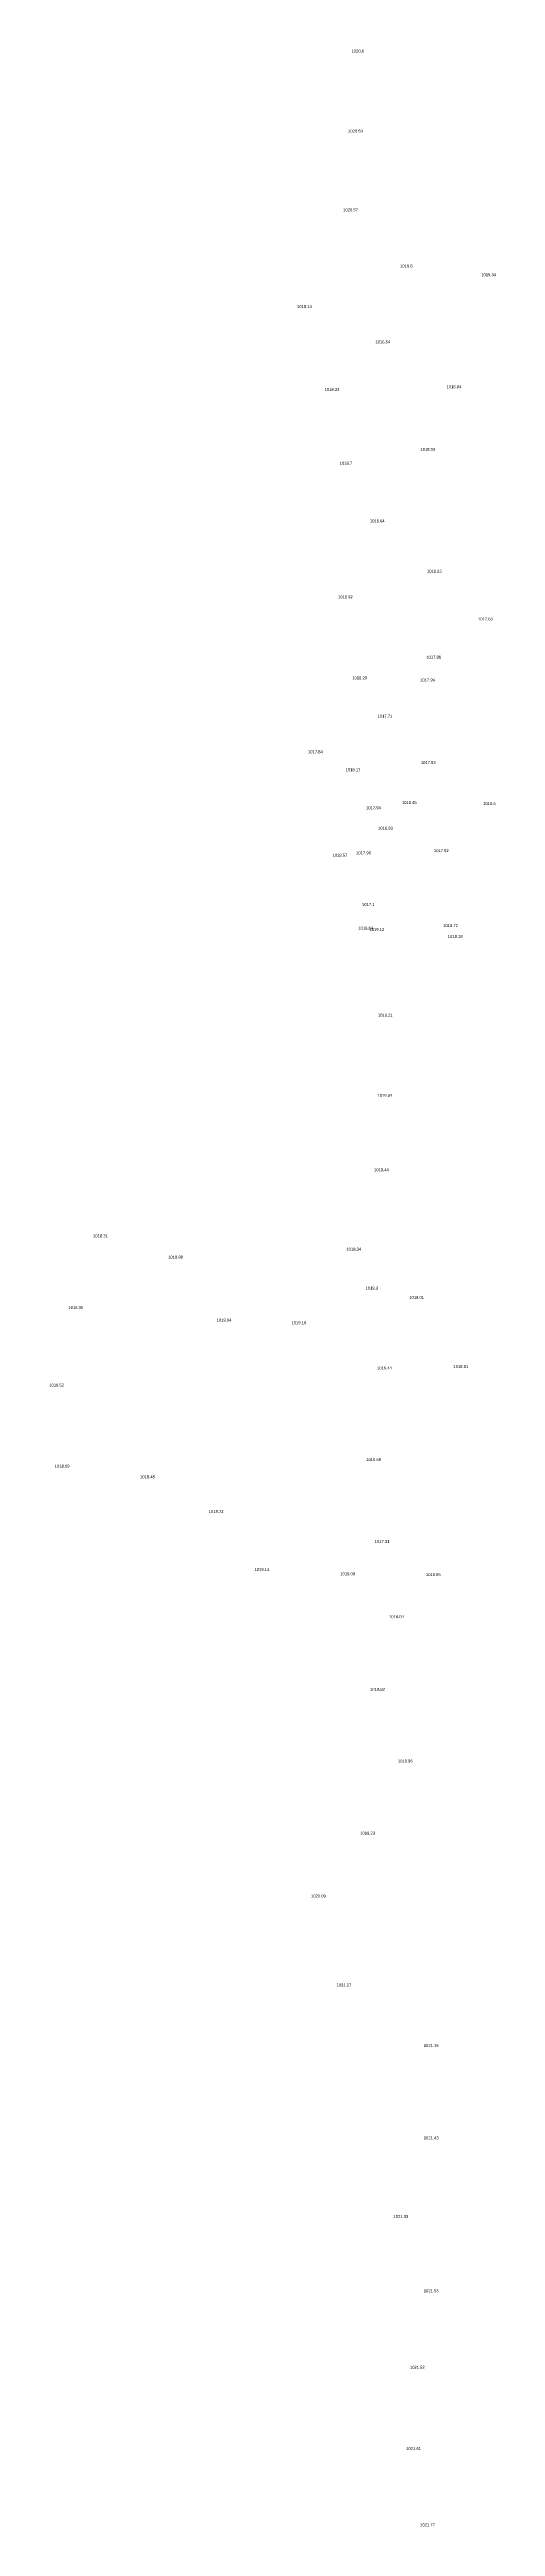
# Model space of a CAD drawing. Header units: inches. Extents: x 628884 to 629912, y 4519174 to 4520145.
# Drawn here: x 628993.6 to 629023.7, y 4519639.2 to 4519806.6 of the extents above; entities that cross this region are included whole.
import ezdxf

# ---------------------------------------------------------------- set-up
doc = ezdxf.new("R2010")
doc.units = ezdxf.units.IN
doc.header["$MEASUREMENT"] = 0

msp = doc.modelspace()

# ---------------------------------------------------------------- texts
for s, p in [('1020.6', (629014, 4519806.36, 1020.6)), ('1020.53', (629013.75, 4519800.96, 1020.53)), ('1020.57', (629013.42, 4519795.63, 1020.57)), ('1019.6', (629017.27, 4519791.84, 1019.6)), ('1019.34', (629022.75, 4519791.25, 1019.34)), ('1018.14', (629010.31, 4519789.1, 1018.14)), ('1016.54', (629015.6, 4519786.71, 1016.54)), ('1018.33', (629012.17, 4519783.5, 1018.33)), ('1016.84', (629020.41, 4519783.68, 1016.84)), ('1018.93', (629018.64, 4519779.45, 1018.93)), ('1018.7', (629013.19, 4519778.52, 1018.7)), ('1018.64', (629015.23, 4519774.62, 1018.64)), ('1018.23', (629019.08, 4519771.22, 1018.23)), ('1018.92', (629013.07, 4519769.48, 1018.92)), ('1017.63', (629022.53, 4519767.99, 1017.63)), ('1017.88', (629019.04, 4519765.41, 1017.88)), ('1018.29', (629014.04, 4519764.01, 1018.29)), ('1017.99', (629018.62, 4519763.87, 1017.99)), ('1017.71', (629015.75, 4519761.43, 1017.71)), ('1017.84', (629011.05, 4519759.02, 1017.84)), ('1018.17', (629013.59, 4519757.81, 1018.17)), ('1017.93', (629018.67, 4519758.3, 1017.93)), ('1018.45', (629017.39, 4519755.59, 1018.45)), ('1018.6', (629022.88, 4519755.52, 1018.6)), ('1017.94', (629014.97, 4519755.24, 1017.94)), ('1016.93', (629015.78, 4519753.86, 1016.93)), ('1018.57', (629012.71, 4519752.03, 1018.57)), ('1017.96', (629014.3, 4519752.19, 1017.96)), ('1017.92', (629019.55, 4519752.34, 1017.92)), ('1017.1', (629014.7, 4519748.7, 1017.1)), ('1018.64', (629014.45, 4519747.11, 1018.64)), ('1019.12', (629015.2, 4519747.02, 1019.12)), ('1018.72', (629020.18, 4519747.28, 1018.72)), ('1018.38', (629020.49, 4519746.54, 1018.38)), ('1019.21', (629015.77, 4519741.23, 1019.21)), ('1019.34', (629015.74, 4519735.81, 1019.34)), ('1019.44', (629015.51, 4519730.78, 1019.44)), ('1018.31', (628996.54, 4519726.32, 1018.31)), ('1019.34', (629013.64, 4519725.42, 1019.34)), ('1018.88', (629001.61, 4519724.88, 1018.88)), ('1019.3', (629014.94, 4519722.79, 1019.3)), ('1019.01', (629017.89, 4519722.16, 1019.01)), ('1018.35', (628994.87, 4519721.47, 1018.35)), ('1019.04', (629004.88, 4519720.63, 1019.04)), ('1019.16', (629009.94, 4519720.45, 1019.16)), ('1016.44', (629015.71, 4519717.39, 1016.44)), ('1018.91', (629020.87, 4519717.49, 1018.91)), ('1018.52', (628993.58, 4519716.23, 1018.52)), ('1018.69', (628993.95, 4519710.76, 1018.69)), ('1016.69', (629014.98, 4519711.2, 1016.69)), ('1018.48', (628999.71, 4519710.04, 1018.48)), ('1018.72', (629004.35, 4519707.7, 1018.72)), ('1017.31', (629015.55, 4519705.67, 1017.31)), ('1019.14', (629007.44, 4519703.78, 1019.14)), ('1019.08', (629013.23, 4519703.49, 1019.08)), ('1018.86', (629019.01, 4519703.43, 1018.86)), ('1018.04', (629016.52, 4519700.59, 1018.04)), ('1018.82', (629015.24, 4519695.68, 1018.82)), ('1018.96', (629017.12, 4519690.84, 1018.96)), ('1019.23', (629014.58, 4519685.97, 1019.23)), ('1020.09', (629011.26, 4519681.72, 1020.09)), ('1021.27', (629012.98, 4519675.71, 1021.27)), ('1021.36', (629018.87, 4519671.62, 1021.36)), ('1021.43', (629018.87, 4519665.38, 1021.43)), ('1021.33', (629016.82, 4519660.06, 1021.33)), ('1021.53', (629018.87, 4519655.05, 1021.53)), ('1021.52', (629017.93, 4519649.88, 1021.52)), ('1021.61', (629017.68, 4519644.39, 1021.61)), ('1021.77', (629018.62, 4519639.23, 1021.77))]:
    msp.add_text(s, height=0.2).set_placement(p)

doc.saveas('drawing.dxf')
